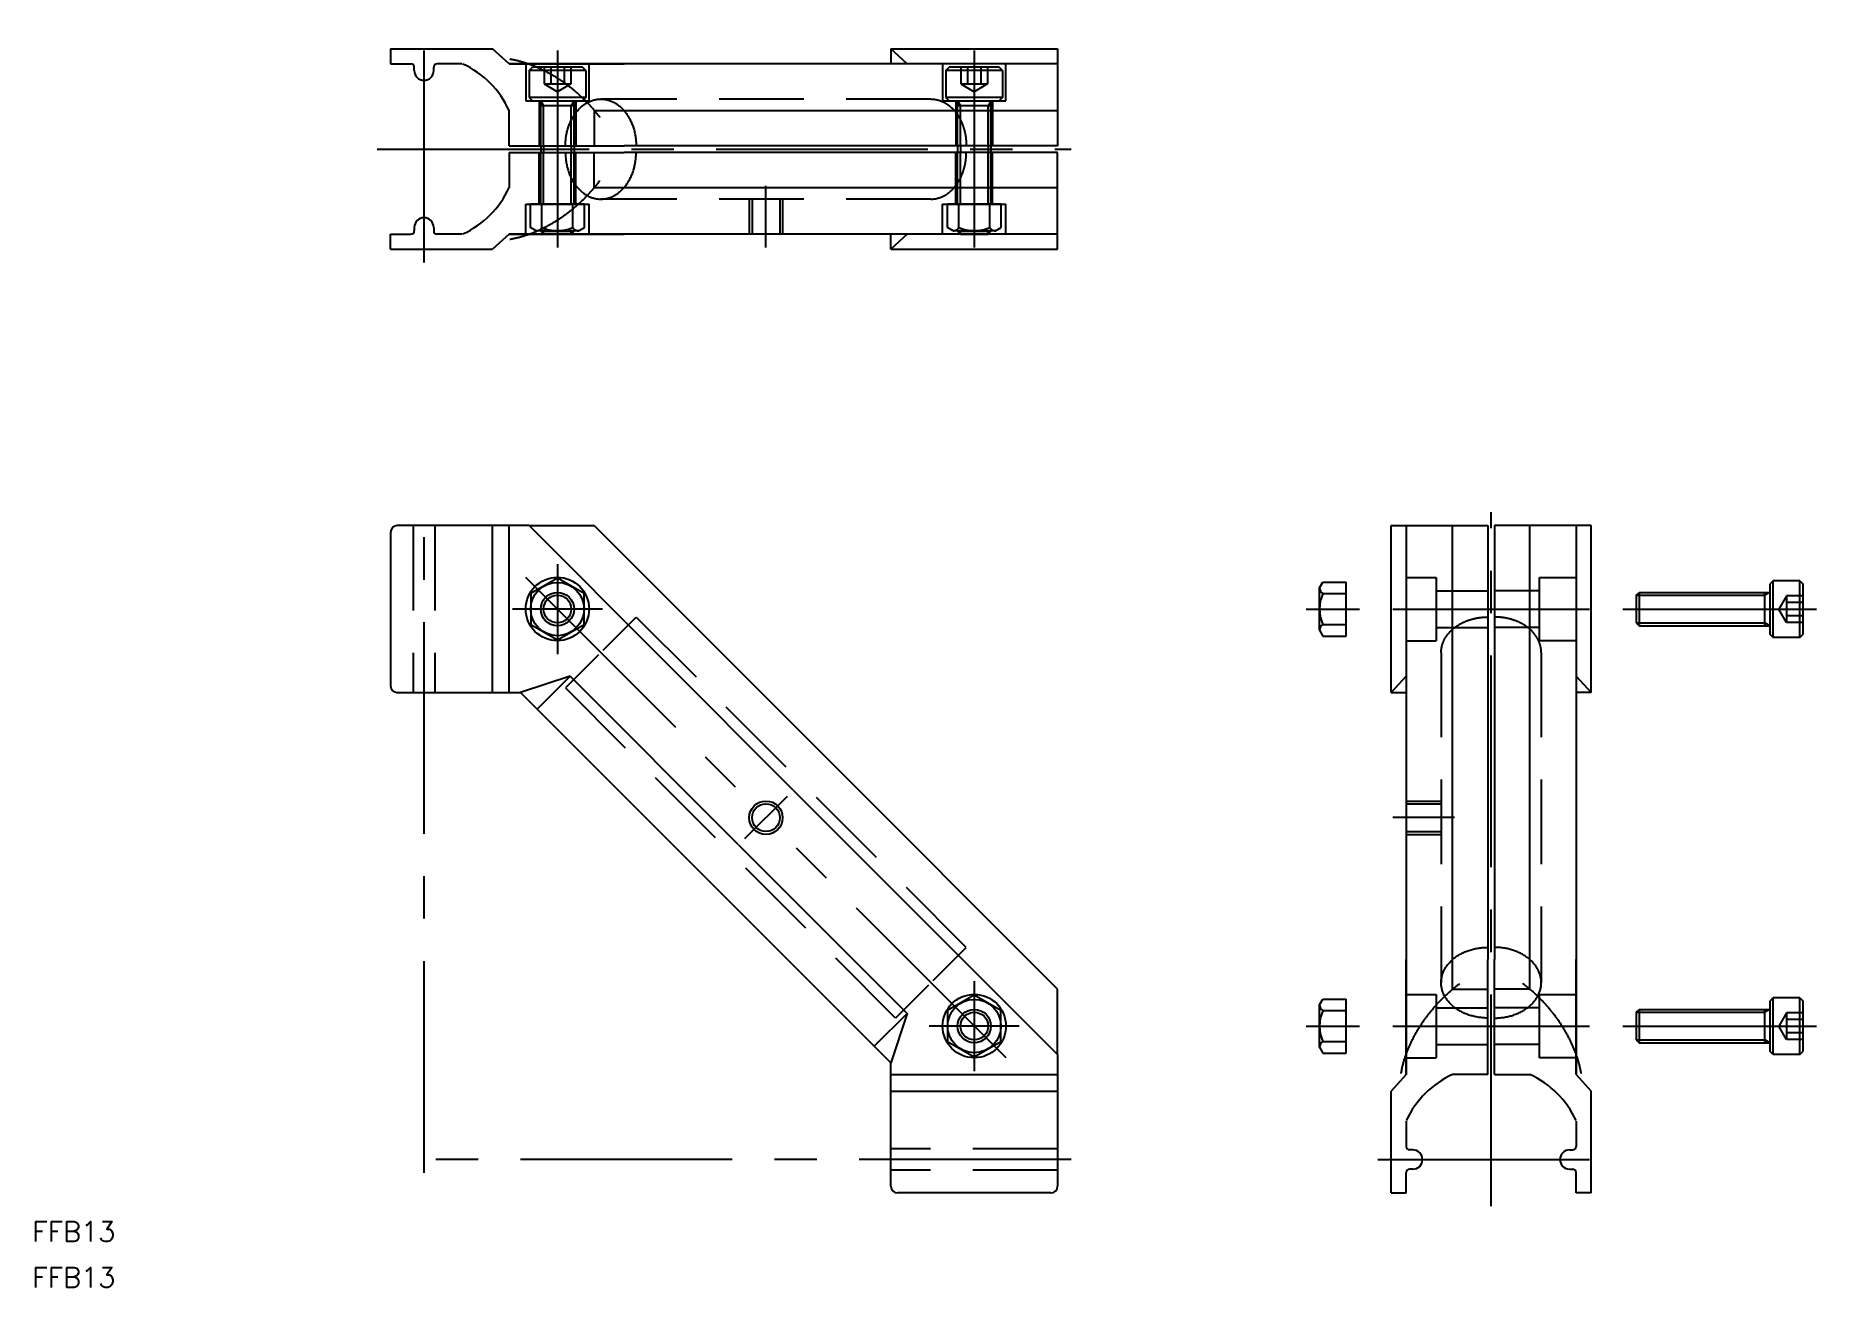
# Model space of a CAD drawing. Extents: x -58 to 209, y -19 to 168.
import ezdxf

# ---------------------------------------------------------------- set-up
doc = ezdxf.new("R2010")
doc.units = 0
doc.linetypes.add('CENTER', pattern=[50.8, 31.75, -6.35, 6.35, -6.35])
doc.linetypes.add('DASHED', pattern=[19.05, 12.7, -6.35])
doc.layers.get('0').update_dxf_attribs({"linetype": 'CONTINUOUS'})
doc.layers.add('CENTER', color=1, linetype='CENTER')
doc.styles.get("Standard").update_dxf_attribs({"font": 'txt.shx', "height": 3, "bigfont": 'bigfont.shx'})

msp = doc.modelspace()

# ---------------------------------------------------------------- texts
at = {"color": 7, "linetype": 'CONTINUOUS'}
for p in [(-58.74, -12.31), (-58.74, -19.16)]:
    msp.add_text('FFB13', height=3, dxfattribs=at).set_placement(p)

# ---------------------------------------------------------------- linework, layer by layer
at = {"color": 7, "linetype": 'CONTINUOUS'}
for p, q in [((-5, 166.44), (-5, 164.19)), ((-5, 166.44), (10.25, 166.44)), ((9.72, 166.44), (9.72, 166.44)), ((9.72, 166.44), (9.72, 166.44)), ((12.75, 164.19), (10.25, 166.44)), ((70, 166.44), (95, 166.44)), ((72.43, 164.19), (70, 166.44)), ((70, 166.44), (70, 164.19)), ((95, 166.44), (95, 151.94)), ((-5, 164.19), (-1.95, 164.19)), ((-1.45, 163.19), (-1.45, 163.69)), ((1.45, 163.19), (1.45, 163.69)), ((5.73, 164.19), (1.95, 164.19)), ((95, 164.19), (12.75, 164.19)), ((12.75, 164.19), (30, 164.19)), ((12.75, 151.94), (12.75, 157.22)), ((25.53, 157.22), (95, 157.22)), ((25.53, 157.22), (25.53, 151.94)), ((12.75, 151.94), (30, 151.94)), ((12.75, 150.94), (30, 150.94)), ((12.75, 150.94), (12.75, 145.66)), ((17.5, 151.94), (17.5, 150.94)), ((22.5, 151.94), (22.5, 150.94)), ((25.53, 145.66), (25.53, 150.94)), ((95, 151.94), (30, 151.94)), ((95, 150.94), (30, 150.94)), ((80, 151.94), (80, 150.94)), ((85, 151.94), (85, 150.94)), ((95, 136.44), (95, 150.94)), ((25.53, 145.66), (95, 145.66)), ((-1.45, 139.69), (-1.45, 139.19)), ((1.45, 139.69), (1.45, 139.19)), ((-5, 136.44), (-5, 138.69)), ((-5, 138.69), (-1.95, 138.69)), ((-5, 136.44), (10.25, 136.44)), ((5.73, 138.69), (1.95, 138.69)), ((9.72, 136.44), (9.72, 136.44)), ((9.72, 136.44), (9.72, 136.44)), ((12.75, 138.69), (10.25, 136.44)), ((12.75, 138.69), (30, 138.69)), ((95, 138.69), (12.75, 138.69)), ((72.43, 138.69), (70, 136.44)), ((70, 136.44), (70, 138.69)), ((70, 136.44), (95, 136.44)), ((-5, 94), (-5, 71)), ((15.75, 95), (-4, 95)), ((10.25, 70), (10.25, 95)), ((12.75, 70), (12.75, 95)), ((15.75, 95), (25.53, 95)), ((55.37, 55.37), (15.75, 95)), ((25.53, 95), (60.27, 60.27)), ((145, 70), (145, 95)), ((145, 95), (159.5, 95)), ((147.25, 95), (147.25, 12.75)), ((154.22, 25.53), (154.22, 95)), ((159.5, 95), (159.5, 30)), ((175, 95), (160.5, 95)), ((160.5, 95), (160.5, 30)), ((165.78, 25.53), (165.78, 95)), ((172.75, 95), (172.75, 12.75)), ((175, 70), (175, 95)), ((20, 87.12), (16, 84.81)), ((24, 84.81), (20, 87.12)), ((134.25, 85.68), (134.75, 86.54)), ((134.25, 79.32), (134.25, 85.68)), ((134.75, 86.54), (138.25, 86.54)), ((138.25, 78.46), (138.25, 86.54)), ((202.25, 86.75), (201.75, 86.25)), ((201.75, 86.25), (201.75, 78.75)), ((206.25, 86.75), (202.25, 86.75)), ((202.25, 78.25), (202.25, 86.75)), ((206.25, 86.75), (206.75, 86.25)), ((206.25, 78.25), (206.25, 86.75)), ((206.75, 78.75), (206.75, 86.25)), ((16, 84.81), (16, 80.19)), ((24, 80.19), (24, 84.81)), ((134.75, 84.81), (138.25, 84.81)), ((181.75, 84.57), (182.18, 85)), ((181.75, 84.57), (181.75, 80.43)), ((182.18, 85), (201.75, 85)), ((182.18, 85), (182.18, 80)), ((201, 80), (201, 85)), ((16, 80.19), (20, 77.88)), ((20, 77.88), (24, 80.19)), ((134.75, 80.19), (138.25, 80.19)), ((181.75, 80.43), (182.18, 80)), ((134.25, 79.32), (134.75, 78.46)), ((134.75, 78.46), (138.25, 78.46)), ((182.18, 80), (201.75, 80)), ((202.25, 78.25), (201.75, 78.75)), ((206.25, 78.25), (202.25, 78.25)), ((206.25, 78.25), (206.75, 78.75)), ((21.9, 72.43), (14.47, 70)), ((21.9, 72.43), (16.97, 67.5)), ((47.16, 47.16), (21.9, 72.43)), ((147.25, 72.43), (145, 70)), ((172.75, 72.43), (175, 70)), ((-4, 70), (14.47, 70)), ((9.75, 70), (14.47, 70)), ((9.75, 70), (9.75, 70)), ((42.23, 42.23), (14.47, 70)), ((145, 70), (147.25, 70)), ((175, 70), (172.75, 70)), ((95, 25.53), (60.27, 60.27)), ((55.37, 55.37), (95, 15.75)), ((47.16, 47.16), (72.43, 21.9)), ((42.23, 42.23), (70, 14.47)), ((147.25, 12.75), (147.25, 30)), ((159.5, 12.75), (159.5, 30)), ((160.5, 12.75), (160.5, 30)), ((172.75, 12.75), (172.75, 30)), ((82.5, 24.62), (78.5, 22.31)), ((86.5, 22.31), (82.5, 24.62)), ((95, 15.75), (95, 25.53)), ((134.25, 23.18), (134.75, 24.04)), ((134.75, 24.04), (138.25, 24.04)), ((138.25, 15.96), (138.25, 24.04)), ((154.22, 25.53), (159.5, 25.53)), ((165.78, 25.53), (160.5, 25.53)), ((202.25, 24.25), (201.75, 23.75)), ((202.25, 15.75), (202.25, 24.25)), ((206.25, 24.25), (202.25, 24.25)), ((206.25, 15.75), (206.25, 24.25)), ((206.25, 24.25), (206.75, 23.75)), ((72.43, 21.9), (67.5, 16.97)), ((72.43, 21.9), (70, 14.47)), ((78.5, 22.31), (78.5, 17.69)), ((86.5, 17.69), (86.5, 22.31)), ((134.25, 16.82), (134.25, 23.18)), ((134.75, 22.31), (138.25, 22.31)), ((181.75, 22.07), (182.18, 22.5)), ((181.75, 22.07), (181.75, 17.93)), ((182.18, 22.5), (182.18, 17.5)), ((182.18, 22.5), (201.75, 22.5)), ((201, 17.5), (201, 22.5)), ((201.75, 23.75), (201.75, 16.25)), ((206.75, 16.25), (206.75, 23.75)), ((78.5, 17.69), (82.5, 15.38)), ((82.5, 15.38), (86.5, 17.69)), ((134.25, 16.82), (134.75, 15.96)), ((134.75, 17.69), (138.25, 17.69)), ((181.75, 17.93), (182.18, 17.5)), ((182.18, 17.5), (201.75, 17.5)), ((202.25, 15.75), (201.75, 16.25)), ((206.25, 15.75), (206.75, 16.25)), ((70, 9.75), (70, 14.47)), ((70, -4), (70, 14.47)), ((95, 15.75), (95, -4)), ((134.75, 15.96), (138.25, 15.96)), ((206.25, 15.75), (202.25, 15.75)), ((70, 12.75), (95, 12.75)), ((147.25, 12.75), (145, 10.25)), ((159.5, 12.75), (154.22, 12.75)), ((160.5, 12.75), (165.78, 12.75)), ((172.75, 12.75), (175, 10.25)), ((70, 10.25), (95, 10.25)), ((70, 9.75), (70, 9.75)), ((145, -5), (145, 10.25)), ((145, 9.72), (145, 9.72)), ((145, 9.72), (145, 9.72)), ((175, -5), (175, 10.25)), ((175, 9.72), (175, 9.72)), ((175, 9.72), (175, 9.72)), ((147.25, 5.73), (147.25, 1.95)), ((172.75, 5.73), (172.75, 1.95)), ((148.25, 1.45), (147.75, 1.45)), ((171.75, 1.45), (172.25, 1.45)), ((147.25, -5), (147.25, -1.95)), ((148.25, -1.45), (147.75, -1.45)), ((171.75, -1.45), (172.25, -1.45)), ((172.75, -5), (172.75, -1.95)), ((94, -5), (71, -5)), ((145, -5), (147.25, -5)), ((175, -5), (172.75, -5))]:
    msp.add_line(p, q, dxfattribs=at)
at = {"color": 3, "linetype": 'DASHED'}
for p, q in [((15.25, 164.19), (15.25, 158.69)), ((15.75, 163.19), (16.25, 163.69)), ((24.25, 163.19), (15.75, 163.19)), ((15.75, 163.19), (15.75, 159.19)), ((23.75, 163.69), (16.25, 163.69)), ((18, 163.69), (18, 161.19)), ((19, 163.69), (19, 161.19)), ((21, 163.69), (21, 161.19)), ((22, 163.69), (22, 161.19)), ((24.25, 163.19), (23.75, 163.69)), ((24.25, 163.19), (24.25, 159.19)), ((24.75, 158.69), (24.75, 164.19)), ((77.75, 164.19), (77.75, 158.69)), ((78.25, 163.19), (78.75, 163.69)), ((78.25, 163.19), (78.25, 159.19)), ((86.75, 163.19), (78.25, 163.19)), ((86.25, 163.69), (78.75, 163.69)), ((80.5, 163.69), (80.5, 161.19)), ((81.5, 163.69), (81.5, 161.19)), ((83.5, 163.69), (83.5, 161.19)), ((84.5, 163.69), (84.5, 161.19)), ((86.75, 163.19), (86.25, 163.69)), ((86.75, 163.19), (86.75, 159.19)), ((87.25, 158.69), (87.25, 164.19)), ((18, 161.19), (22, 161.19)), ((18, 161.19), (20, 160.03)), ((22, 161.19), (20, 160.03)), ((80.5, 161.19), (84.5, 161.19)), ((80.5, 161.19), (82.5, 160.03)), ((84.5, 161.19), (82.5, 160.03)), ((15.25, 158.69), (24.75, 158.69)), ((15.75, 159.19), (16.25, 158.69)), ((24.25, 159.19), (15.75, 159.19)), ((16.25, 158.69), (23.75, 158.69)), ((17.25, 158.69), (17.25, 151.94)), ((17.5, 158.69), (17.93, 157.94)), ((17.5, 151.94), (17.5, 158.69)), ((22.5, 157.94), (17.5, 157.94)), ((17.93, 151.94), (17.93, 157.94)), ((22.5, 158.69), (22.07, 157.94)), ((22.07, 151.94), (22.07, 157.94)), ((22.5, 151.94), (22.5, 158.69)), ((22.75, 158.69), (22.75, 151.94)), ((24.25, 159.19), (23.75, 158.69)), ((76, 158.94), (26.5, 158.94)), ((77.75, 158.69), (87.25, 158.69)), ((86.75, 159.19), (78.25, 159.19)), ((78.25, 159.19), (78.75, 158.69)), ((78.75, 158.69), (86.25, 158.69)), ((79.75, 158.69), (79.75, 151.94)), ((80, 158.69), (80.43, 157.94)), ((80, 151.94), (80, 158.69)), ((85, 157.94), (80, 157.94)), ((80.43, 151.94), (80.43, 157.94)), ((85, 158.69), (84.57, 157.94)), ((84.57, 151.94), (84.57, 157.94)), ((85, 151.94), (85, 158.69)), ((85.25, 158.69), (85.25, 151.94)), ((86.75, 159.19), (86.25, 158.69)), ((17.25, 143.19), (17.25, 150.94)), ((17.5, 143.19), (17.5, 150.94)), ((17.93, 143.19), (17.93, 150.94)), ((22.07, 143.19), (22.07, 150.94)), ((22.5, 143.19), (22.5, 150.94)), ((22.75, 143.19), (22.75, 150.94)), ((79.75, 143.19), (79.75, 150.94)), ((80, 143.19), (80, 150.94)), ((80.43, 143.19), (80.43, 150.94)), ((84.57, 143.19), (84.57, 150.94)), ((85, 143.19), (85, 150.94)), ((85.25, 143.19), (85.25, 150.94)), ((15.25, 138.69), (15.25, 143.19)), ((15.25, 143.19), (24.75, 143.19)), ((15.96, 139.69), (15.96, 143.19)), ((24.04, 143.19), (15.96, 143.19)), ((17.69, 139.69), (17.69, 143.19)), ((22.31, 139.69), (22.31, 143.19)), ((24.04, 139.69), (24.04, 143.19)), ((24.75, 138.69), (24.75, 143.19)), ((76, 143.94), (26.5, 143.94)), ((77.75, 138.69), (77.75, 143.19)), ((77.75, 143.19), (87.25, 143.19)), ((86.54, 143.19), (78.46, 143.19)), ((78.46, 139.69), (78.46, 143.19)), ((80.19, 139.69), (80.19, 143.19)), ((84.81, 139.69), (84.81, 143.19)), ((86.54, 139.69), (86.54, 143.19)), ((87.25, 138.69), (87.25, 143.19)), ((16.82, 139.19), (15.96, 139.69)), ((23.18, 139.19), (16.82, 139.19)), ((17.5, 139.12), (17.5, 139.19)), ((17.5, 139.12), (22.5, 139.12)), ((17.93, 138.69), (17.5, 139.12)), ((17.93, 138.69), (17.93, 139.19)), ((22.07, 138.69), (22.07, 139.19)), ((22.07, 138.69), (22.5, 139.12)), ((22.5, 139.12), (22.5, 139.19)), ((23.18, 139.19), (24.04, 139.69)), ((79.32, 139.19), (78.46, 139.69)), ((85.68, 139.19), (79.32, 139.19)), ((80, 139.12), (80, 139.19)), ((80.43, 138.69), (80, 139.12)), ((80, 139.12), (85, 139.12)), ((80.43, 138.69), (80.43, 139.19)), ((84.57, 138.69), (84.57, 139.19)), ((84.57, 138.69), (85, 139.12)), ((85, 139.12), (85, 139.19)), ((85.68, 139.19), (86.54, 139.69)), ((17.93, 138.69), (22.07, 138.69)), ((80.43, 138.69), (84.57, 138.69)), ((-1.6, 95), (-1.6, 70)), ((1.6, 95), (1.6, 70)), ((147.25, 87.25), (151.75, 87.25)), ((151.75, 87.25), (151.75, 77.75)), ((167.25, 87.25), (172.75, 87.25)), ((167.25, 77.75), (167.25, 87.25)), ((151.75, 85.25), (159.5, 85.25)), ((167.25, 85.25), (160.5, 85.25)), ((204.25, 84.5), (203.1, 82.5)), ((204.25, 84.5), (204.25, 80.5)), ((206.75, 84.5), (204.25, 84.5)), ((206.75, 83.5), (204.25, 83.5)), ((26.85, 76.35), (31.8, 81.3)), ((31.8, 81.3), (56.55, 56.55)), ((204.25, 80.5), (203.1, 82.5)), ((206.75, 81.5), (204.25, 81.5)), ((206.75, 80.5), (204.25, 80.5)), ((147.25, 77.75), (151.75, 77.75)), ((151.75, 79.75), (159.5, 79.75)), ((167.25, 79.75), (160.5, 79.75)), ((172.75, 77.75), (167.25, 77.75)), ((26.15, 75.65), (21.2, 70.7)), ((152.5, 76), (152.5, 26.5)), ((167.5, 76), (167.5, 26.5)), ((21.2, 70.7), (45.95, 45.95)), ((81.3, 31.8), (56.55, 56.55)), ((70.7, 21.2), (45.95, 45.95)), ((76.35, 26.85), (81.3, 31.8)), ((75.65, 26.15), (70.7, 21.2)), ((147.25, 24.75), (151.75, 24.75)), ((151.75, 24.75), (151.75, 15.25)), ((167.25, 15.25), (167.25, 24.75)), ((167.25, 24.75), (172.75, 24.75)), ((151.75, 22.75), (159.5, 22.75)), ((167.25, 22.75), (160.5, 22.75)), ((204.25, 22), (203.1, 20)), ((206.75, 22), (204.25, 22)), ((204.25, 22), (204.25, 18)), ((204.25, 18), (203.1, 20)), ((206.75, 21), (204.25, 21)), ((206.75, 19), (204.25, 19)), ((151.75, 17.25), (159.5, 17.25)), ((167.25, 17.25), (160.5, 17.25)), ((206.75, 18), (204.25, 18)), ((147.25, 15.25), (151.75, 15.25)), ((172.75, 15.25), (167.25, 15.25)), ((95, 1.6), (70, 1.6)), ((95, -1.6), (70, -1.6))]:
    msp.add_line(p, q, dxfattribs=at)
at = {"color": 3, "linetype": 'CONTINUOUS'}
for p, q in [((17.93, 151.94), (17.93, 150.94)), ((22.07, 151.94), (22.07, 150.94)), ((80.43, 151.94), (80.43, 150.94)), ((84.57, 151.94), (84.57, 150.94)), ((48.77, 143.94), (48.77, 138.69)), ((49.21, 143.94), (49.21, 138.69)), ((53.34, 143.94), (53.34, 138.69)), ((53.77, 143.94), (53.77, 138.69)), ((181.75, 84.57), (201, 84.57)), ((201.75, 85), (201, 84.57)), ((181.75, 80.43), (201, 80.43)), ((201.75, 80), (201, 80.43)), ((147.25, 53.73), (152.5, 53.73)), ((147.25, 53.29), (152.5, 53.29)), ((147.25, 49.16), (152.5, 49.16)), ((147.25, 48.73), (152.5, 48.73)), ((181.75, 22.07), (201, 22.07)), ((201.75, 22.5), (201, 22.07)), ((181.75, 17.93), (201, 17.93)), ((201.75, 17.5), (201, 17.93))]:
    msp.add_line(p, q, dxfattribs=at)
at = {"color": 7, "linetype": 'CONTINUOUS'}
for points in [[(12.88, 164.94, 0), (12.99, 164.92, 0), (13.1, 164.9, 0), (13.21, 164.88, 0), (13.33, 164.86, 0), (13.44, 164.84, 0), (13.55, 164.82, 0), (13.66, 164.79, 0), (13.78, 164.77, 0), (13.89, 164.74, 0), (14, 164.71, 0), (14.12, 164.69, 0), (14.23, 164.66, 0), (14.34, 164.63, 0), (14.46, 164.6, 0), (14.57, 164.56, 0), (14.69, 164.53, 0), (14.8, 164.5, 0), (14.91, 164.46, 0), (15.03, 164.43, 0), (15.14, 164.39, 0), (15.26, 164.36, 0), (15.37, 164.32, 0), (15.49, 164.28, 0), (15.6, 164.24, 0), (15.72, 164.2, 0), (15.83, 164.16, 0), (15.95, 164.12, 0), (16.06, 164.07, 0), (16.18, 164.03, 0), (16.29, 163.99, 0), (16.41, 163.94, 0), (16.52, 163.89, 0), (16.64, 163.85, 0), (16.75, 163.8, 0), (16.87, 163.75, 0), (16.98, 163.7, 0), (17.09, 163.65, 0), (17.21, 163.6, 0), (17.32, 163.55, 0), (17.44, 163.49, 0), (17.55, 163.44, 0), (17.67, 163.38, 0), (17.78, 163.33, 0), (17.9, 163.27, 0), (18.01, 163.22, 0), (18.12, 163.16, 0), (18.24, 163.1, 0), (18.35, 163.04, 0), (18.47, 162.98, 0), (18.58, 162.92, 0), (18.69, 162.86, 0), (18.81, 162.79, 0), (18.92, 162.73, 0), (19.03, 162.67, 0), (19.14, 162.6, 0), (19.26, 162.54, 0), (19.37, 162.47, 0), (19.48, 162.4, 0), (19.59, 162.34, 0), (19.7, 162.27, 0), (19.82, 162.2, 0), (19.93, 162.13, 0), (20.04, 162.06, 0), (20.15, 161.98, 0), (20.26, 161.91, 0), (20.37, 161.84, 0), (20.48, 161.76, 0), (20.59, 161.69, 0), (20.7, 161.62, 0), (20.81, 161.54, 0), (20.92, 161.46, 0), (21.02, 161.39, 0), (21.13, 161.31, 0), (21.24, 161.23, 0), (21.35, 161.15, 0), (21.45, 161.07, 0), (21.56, 160.99, 0), (21.67, 160.91, 0), (21.77, 160.83, 0), (21.88, 160.75, 0), (21.98, 160.66, 0), (22.09, 160.58, 0), (22.19, 160.49, 0), (22.3, 160.41, 0), (22.4, 160.32, 0), (22.5, 160.24, 0), (22.61, 160.15, 0), (22.71, 160.06, 0), (22.81, 159.98, 0), (22.91, 159.89, 0), (23.01, 159.8, 0), (23.11, 159.71, 0), (23.21, 159.62, 0), (23.31, 159.53, 0), (23.41, 159.44, 0), (23.51, 159.34, 0), (23.61, 159.25, 0), (23.71, 159.16, 0), (23.8, 159.07, 0), (23.9, 158.97, 0), (24, 158.88, 0), (24.09, 158.78, 0), (24.19, 158.69, 0), (24.28, 158.59, 0), (24.38, 158.5, 0), (24.47, 158.4, 0), (24.56, 158.3, 0), (24.66, 158.2, 0), (24.75, 158.1, 0), (24.84, 158.01, 0), (24.93, 157.91, 0), (25.02, 157.81, 0), (25.11, 157.71, 0), (25.2, 157.61, 0), (25.29, 157.51, 0), (25.37, 157.4, 0), (25.46, 157.3, 0), (25.55, 157.2, 0), (25.63, 157.1, 0), (25.72, 157, 0), (25.8, 156.89, 0), (25.89, 156.79, 0), (25.97, 156.68, 0), (26.05, 156.58, 0), (26.14, 156.47, 0), (26.22, 156.37, 0), (26.3, 156.26, 0), (26.38, 156.16, 0)], [(12.88, 137.93, 0), (12.99, 137.95, 0), (13.1, 137.97, 0), (13.21, 137.99, 0), (13.33, 138.01, 0), (13.44, 138.04, 0), (13.55, 138.06, 0), (13.66, 138.09, 0), (13.78, 138.11, 0), (13.89, 138.14, 0), (14, 138.16, 0), (14.12, 138.19, 0), (14.23, 138.22, 0), (14.34, 138.25, 0), (14.46, 138.28, 0), (14.57, 138.31, 0), (14.69, 138.34, 0), (14.8, 138.38, 0), (14.91, 138.41, 0), (15.03, 138.45, 0), (15.14, 138.48, 0), (15.26, 138.52, 0), (15.37, 138.56, 0), (15.49, 138.6, 0), (15.6, 138.64, 0), (15.72, 138.68, 0), (15.83, 138.72, 0), (15.95, 138.76, 0), (16.06, 138.8, 0), (16.18, 138.85, 0), (16.29, 138.89, 0), (16.41, 138.94, 0), (16.52, 138.98, 0), (16.64, 139.03, 0), (16.75, 139.08, 0), (16.87, 139.13, 0), (16.98, 139.18, 0), (17.09, 139.23, 0), (17.21, 139.28, 0), (17.32, 139.33, 0), (17.44, 139.38, 0), (17.55, 139.44, 0), (17.67, 139.49, 0), (17.78, 139.55, 0), (17.9, 139.6, 0), (18.01, 139.66, 0), (18.12, 139.72, 0), (18.24, 139.78, 0), (18.35, 139.84, 0), (18.47, 139.9, 0), (18.58, 139.96, 0), (18.69, 140.02, 0), (18.81, 140.08, 0), (18.92, 140.15, 0), (19.03, 140.21, 0), (19.14, 140.28, 0), (19.26, 140.34, 0), (19.37, 140.41, 0), (19.48, 140.47, 0), (19.59, 140.54, 0), (19.7, 140.61, 0), (19.82, 140.68, 0), (19.93, 140.75, 0), (20.04, 140.82, 0), (20.15, 140.89, 0), (20.26, 140.97, 0), (20.37, 141.04, 0), (20.48, 141.11, 0), (20.59, 141.19, 0), (20.7, 141.26, 0), (20.81, 141.34, 0), (20.92, 141.41, 0), (21.02, 141.49, 0), (21.13, 141.57, 0), (21.24, 141.65, 0), (21.35, 141.73, 0), (21.45, 141.81, 0), (21.56, 141.89, 0), (21.67, 141.97, 0), (21.77, 142.05, 0), (21.88, 142.13, 0), (21.98, 142.22, 0), (22.09, 142.3, 0), (22.19, 142.38, 0), (22.3, 142.47, 0), (22.4, 142.55, 0), (22.5, 142.64, 0), (22.61, 142.73, 0), (22.71, 142.81, 0), (22.81, 142.9, 0), (22.91, 142.99, 0), (23.01, 143.08, 0), (23.11, 143.17, 0), (23.21, 143.26, 0), (23.31, 143.35, 0), (23.41, 143.44, 0), (23.51, 143.53, 0), (23.61, 143.62, 0), (23.71, 143.72, 0), (23.8, 143.81, 0), (23.9, 143.9, 0), (24, 144, 0), (24.09, 144.09, 0), (24.19, 144.19, 0), (24.28, 144.28, 0), (24.38, 144.38, 0), (24.47, 144.48, 0), (24.56, 144.58, 0), (24.66, 144.67, 0), (24.75, 144.77, 0), (24.84, 144.87, 0), (24.93, 144.97, 0), (25.02, 145.07, 0), (25.11, 145.17, 0), (25.2, 145.27, 0), (25.29, 145.37, 0), (25.37, 145.47, 0), (25.46, 145.57, 0), (25.55, 145.68, 0), (25.63, 145.78, 0), (25.72, 145.88, 0), (25.8, 145.99, 0), (25.89, 146.09, 0), (25.97, 146.19, 0), (26.05, 146.3, 0), (26.14, 146.4, 0), (26.22, 146.51, 0), (26.3, 146.61, 0), (26.38, 146.72, 0)], [(146.5, 12.88, 0), (146.51, 12.99, 0), (146.53, 13.1, 0), (146.56, 13.21, 0), (146.58, 13.33, 0), (146.6, 13.44, 0), (146.62, 13.55, 0), (146.65, 13.66, 0), (146.67, 13.78, 0), (146.7, 13.89, 0), (146.72, 14, 0), (146.75, 14.12, 0), (146.78, 14.23, 0), (146.81, 14.34, 0), (146.84, 14.46, 0), (146.87, 14.57, 0), (146.91, 14.69, 0), (146.94, 14.8, 0), (146.97, 14.91, 0), (147.01, 15.03, 0), (147.04, 15.14, 0), (147.08, 15.26, 0), (147.12, 15.37, 0), (147.16, 15.49, 0), (147.2, 15.6, 0), (147.24, 15.72, 0), (147.28, 15.83, 0), (147.32, 15.95, 0), (147.36, 16.06, 0), (147.41, 16.18, 0), (147.45, 16.29, 0), (147.5, 16.41, 0), (147.54, 16.52, 0), (147.59, 16.64, 0), (147.64, 16.75, 0), (147.69, 16.87, 0), (147.74, 16.98, 0), (147.79, 17.09, 0), (147.84, 17.21, 0), (147.89, 17.32, 0), (147.94, 17.44, 0), (148, 17.55, 0), (148.05, 17.67, 0), (148.11, 17.78, 0), (148.17, 17.9, 0), (148.22, 18.01, 0), (148.28, 18.12, 0), (148.34, 18.24, 0), (148.4, 18.35, 0), (148.46, 18.47, 0), (148.52, 18.58, 0), (148.58, 18.69, 0), (148.64, 18.81, 0), (148.71, 18.92, 0), (148.77, 19.03, 0), (148.84, 19.14, 0), (148.9, 19.26, 0), (148.97, 19.37, 0), (149.04, 19.48, 0), (149.1, 19.59, 0), (149.17, 19.7, 0), (149.24, 19.82, 0), (149.31, 19.93, 0), (149.38, 20.04, 0), (149.45, 20.15, 0), (149.53, 20.26, 0), (149.6, 20.37, 0), (149.67, 20.48, 0), (149.75, 20.59, 0), (149.82, 20.7, 0), (149.9, 20.81, 0), (149.97, 20.92, 0), (150.05, 21.02, 0), (150.13, 21.13, 0), (150.21, 21.24, 0), (150.29, 21.35, 0), (150.37, 21.45, 0), (150.45, 21.56, 0), (150.53, 21.67, 0), (150.61, 21.77, 0), (150.69, 21.88, 0), (150.78, 21.98, 0), (150.86, 22.09, 0), (150.94, 22.19, 0), (151.03, 22.3, 0), (151.11, 22.4, 0), (151.2, 22.5, 0), (151.29, 22.61, 0), (151.38, 22.71, 0), (151.46, 22.81, 0), (151.55, 22.91, 0), (151.64, 23.01, 0), (151.73, 23.11, 0), (151.82, 23.21, 0), (151.91, 23.31, 0), (152, 23.41, 0), (152.09, 23.51, 0), (152.19, 23.61, 0), (152.28, 23.71, 0), (152.37, 23.8, 0), (152.47, 23.9, 0), (152.56, 24, 0), (152.66, 24.09, 0), (152.75, 24.19, 0), (152.85, 24.28, 0), (152.94, 24.38, 0), (153.04, 24.47, 0), (153.14, 24.56, 0), (153.24, 24.66, 0), (153.33, 24.75, 0), (153.43, 24.84, 0), (153.53, 24.93, 0), (153.63, 25.02, 0), (153.73, 25.11, 0), (153.83, 25.2, 0), (153.93, 25.29, 0), (154.03, 25.37, 0), (154.14, 25.46, 0), (154.24, 25.55, 0), (154.34, 25.63, 0), (154.44, 25.72, 0), (154.55, 25.8, 0), (154.65, 25.89, 0), (154.75, 25.97, 0), (154.86, 26.05, 0), (154.96, 26.14, 0), (155.07, 26.22, 0), (155.17, 26.3, 0), (155.28, 26.38, 0)], [(173.5, 12.88, 0), (173.49, 12.99, 0), (173.47, 13.1, 0), (173.44, 13.21, 0), (173.42, 13.33, 0), (173.4, 13.44, 0), (173.38, 13.55, 0), (173.35, 13.66, 0), (173.33, 13.78, 0), (173.3, 13.89, 0), (173.28, 14, 0), (173.25, 14.12, 0), (173.22, 14.23, 0), (173.19, 14.34, 0), (173.16, 14.46, 0), (173.13, 14.57, 0), (173.09, 14.69, 0), (173.06, 14.8, 0), (173.03, 14.91, 0), (172.99, 15.03, 0), (172.96, 15.14, 0), (172.92, 15.26, 0), (172.88, 15.37, 0), (172.84, 15.49, 0), (172.8, 15.6, 0), (172.76, 15.72, 0), (172.72, 15.83, 0), (172.68, 15.95, 0), (172.64, 16.06, 0), (172.59, 16.18, 0), (172.55, 16.29, 0), (172.5, 16.41, 0), (172.46, 16.52, 0), (172.41, 16.64, 0), (172.36, 16.75, 0), (172.31, 16.87, 0), (172.26, 16.98, 0), (172.21, 17.09, 0), (172.16, 17.21, 0), (172.11, 17.32, 0), (172.06, 17.44, 0), (172, 17.55, 0), (171.95, 17.67, 0), (171.89, 17.78, 0), (171.83, 17.9, 0), (171.78, 18.01, 0), (171.72, 18.12, 0), (171.66, 18.24, 0), (171.6, 18.35, 0), (171.54, 18.47, 0), (171.48, 18.58, 0), (171.42, 18.69, 0), (171.36, 18.81, 0), (171.29, 18.92, 0), (171.23, 19.03, 0), (171.16, 19.14, 0), (171.1, 19.26, 0), (171.03, 19.37, 0), (170.96, 19.48, 0), (170.9, 19.59, 0), (170.83, 19.7, 0), (170.76, 19.82, 0), (170.69, 19.93, 0), (170.62, 20.04, 0), (170.55, 20.15, 0), (170.47, 20.26, 0), (170.4, 20.37, 0), (170.33, 20.48, 0), (170.25, 20.59, 0), (170.18, 20.7, 0), (170.1, 20.81, 0), (170.03, 20.92, 0), (169.95, 21.02, 0), (169.87, 21.13, 0), (169.79, 21.24, 0), (169.71, 21.35, 0), (169.63, 21.45, 0), (169.55, 21.56, 0), (169.47, 21.67, 0), (169.39, 21.77, 0), (169.31, 21.88, 0), (169.22, 21.98, 0), (169.14, 22.09, 0), (169.06, 22.19, 0), (168.97, 22.3, 0), (168.89, 22.4, 0), (168.8, 22.5, 0), (168.71, 22.61, 0), (168.62, 22.71, 0), (168.54, 22.81, 0), (168.45, 22.91, 0), (168.36, 23.01, 0), (168.27, 23.11, 0), (168.18, 23.21, 0), (168.09, 23.31, 0), (168, 23.41, 0), (167.91, 23.51, 0), (167.81, 23.61, 0), (167.72, 23.71, 0), (167.63, 23.8, 0), (167.53, 23.9, 0), (167.44, 24, 0), (167.34, 24.09, 0), (167.25, 24.19, 0), (167.15, 24.28, 0), (167.06, 24.38, 0), (166.96, 24.47, 0), (166.86, 24.56, 0), (166.76, 24.66, 0), (166.67, 24.75, 0), (166.57, 24.84, 0), (166.47, 24.93, 0), (166.37, 25.02, 0), (166.27, 25.11, 0), (166.17, 25.2, 0), (166.07, 25.29, 0), (165.97, 25.37, 0), (165.86, 25.46, 0), (165.76, 25.55, 0), (165.66, 25.63, 0), (165.56, 25.72, 0), (165.45, 25.8, 0), (165.35, 25.89, 0), (165.25, 25.97, 0), (165.14, 26.05, 0), (165.04, 26.14, 0), (164.93, 26.22, 0), (164.83, 26.3, 0), (164.72, 26.38, 0)]]:
    msp.add_polyline3d(points, dxfattribs=at)
at = {"color": 3, "linetype": 'DASHED'}
for points in [[(21.2, 151.94, 0), (21.2, 152.11, 0), (21.2, 152.28, 0), (21.21, 152.45, 0), (21.22, 152.62, 0), (21.24, 152.79, 0), (21.26, 152.97, 0), (21.28, 153.13, 0), (21.3, 153.3, 0), (21.33, 153.47, 0), (21.36, 153.64, 0), (21.39, 153.81, 0), (21.43, 153.97, 0), (21.47, 154.13, 0), (21.51, 154.3, 0), (21.55, 154.46, 0), (21.6, 154.62, 0), (21.65, 154.78, 0), (21.71, 154.93, 0), (21.76, 155.09, 0), (21.82, 155.24, 0), (21.89, 155.39, 0), (21.95, 155.54, 0), (22.02, 155.68, 0), (22.09, 155.83, 0), (22.17, 155.97, 0), (22.24, 156.11, 0), (22.32, 156.25, 0), (22.4, 156.38, 0), (22.49, 156.51, 0), (22.57, 156.64, 0), (22.66, 156.76, 0), (22.75, 156.89, 0), (22.84, 157.01, 0), (22.94, 157.12, 0), (23.04, 157.24, 0), (23.14, 157.35, 0), (23.24, 157.46, 0), (23.34, 157.56, 0), (23.45, 157.66, 0), (23.55, 157.76, 0), (23.66, 157.85, 0), (23.77, 157.94, 0), (23.89, 158.03, 0), (24, 158.11, 0), (24.12, 158.19, 0), (24.23, 158.27, 0), (24.35, 158.34, 0), (24.47, 158.41, 0), (24.59, 158.47, 0), (24.71, 158.53, 0), (24.84, 158.59, 0), (24.96, 158.64, 0), (25.09, 158.69, 0), (25.21, 158.73, 0), (25.34, 158.77, 0), (25.47, 158.8, 0), (25.59, 158.84, 0), (25.72, 158.86, 0), (25.85, 158.89, 0), (25.98, 158.91, 0), (26.11, 158.92, 0), (26.24, 158.93, 0), (26.37, 158.94, 0), (26.5, 158.94, 0), (26.63, 158.94, 0), (26.76, 158.93, 0), (26.89, 158.92, 0), (27.02, 158.91, 0), (27.15, 158.89, 0), (27.28, 158.86, 0), (27.41, 158.84, 0), (27.54, 158.8, 0), (27.66, 158.77, 0), (27.79, 158.73, 0), (27.92, 158.69, 0), (28.04, 158.64, 0), (28.16, 158.59, 0), (28.29, 158.53, 0), (28.41, 158.47, 0), (28.53, 158.41, 0), (28.65, 158.34, 0), (28.77, 158.27, 0), (28.89, 158.19, 0), (29, 158.11, 0), (29.12, 158.03, 0), (29.23, 157.94, 0), (29.34, 157.85, 0), (29.45, 157.76, 0), (29.55, 157.66, 0), (29.66, 157.56, 0), (29.76, 157.46, 0), (29.87, 157.35, 0), (29.97, 157.24, 0), (30.06, 157.12, 0), (30.16, 157.01, 0), (30.25, 156.89, 0), (30.34, 156.76, 0), (30.43, 156.64, 0), (30.52, 156.51, 0), (30.6, 156.38, 0), (30.68, 156.25, 0), (30.76, 156.11, 0), (30.84, 155.97, 0), (30.91, 155.83, 0), (30.98, 155.68, 0), (31.05, 155.54, 0), (31.12, 155.39, 0), (31.18, 155.24, 0), (31.24, 155.09, 0), (31.3, 154.93, 0), (31.35, 154.78, 0), (31.4, 154.62, 0), (31.45, 154.46, 0), (31.49, 154.3, 0), (31.54, 154.13, 0), (31.58, 153.97, 0), (31.61, 153.81, 0), (31.65, 153.64, 0), (31.68, 153.47, 0), (31.7, 153.3, 0), (31.73, 153.13, 0), (31.75, 152.97, 0), (31.76, 152.79, 0), (31.78, 152.62, 0), (31.79, 152.45, 0), (31.8, 152.28, 0), (31.8, 152.11, 0), (31.8, 151.94, 0)], [(76, 158.94, 0), (76.06, 158.94, 0), (76.13, 158.94, 0), (76.19, 158.93, 0), (76.26, 158.93, 0), (76.32, 158.93, 0), (76.39, 158.92, 0), (76.45, 158.91, 0), (76.52, 158.91, 0), (76.58, 158.9, 0), (76.65, 158.89, 0), (76.71, 158.88, 0), (76.78, 158.86, 0), (76.84, 158.85, 0), (76.91, 158.84, 0), (76.97, 158.82, 0), (77.03, 158.8, 0), (77.1, 158.79, 0), (77.16, 158.77, 0), (77.22, 158.75, 0), (77.29, 158.73, 0), (77.35, 158.71, 0), (77.41, 158.69, 0), (77.48, 158.66, 0), (77.54, 158.64, 0), (77.6, 158.61, 0), (77.66, 158.59, 0), (77.72, 158.56, 0), (77.79, 158.53, 0), (77.85, 158.5, 0), (77.91, 158.47, 0), (77.97, 158.44, 0), (78.03, 158.41, 0), (78.09, 158.37, 0), (78.15, 158.34, 0), (78.21, 158.3, 0), (78.27, 158.27, 0), (78.32, 158.23, 0), (78.38, 158.19, 0), (78.44, 158.15, 0), (78.5, 158.11, 0), (78.56, 158.07, 0), (78.61, 158.03, 0), (78.67, 157.99, 0), (78.73, 157.94, 0), (78.78, 157.9, 0), (78.84, 157.85, 0), (78.89, 157.81, 0), (78.95, 157.76, 0), (79, 157.71, 0), (79.05, 157.66, 0), (79.11, 157.61, 0), (79.16, 157.56, 0), (79.21, 157.51, 0), (79.26, 157.46, 0), (79.31, 157.4, 0), (79.36, 157.35, 0), (79.41, 157.29, 0), (79.46, 157.24, 0), (79.51, 157.18, 0), (79.56, 157.12, 0), (79.61, 157.07, 0), (79.66, 157.01, 0), (79.7, 156.95, 0), (79.75, 156.89, 0), (79.79, 156.83, 0), (79.84, 156.76, 0), (79.88, 156.7, 0), (79.93, 156.64, 0), (79.97, 156.57, 0), (80.01, 156.51, 0), (80.06, 156.44, 0), (80.1, 156.38, 0), (80.14, 156.31, 0), (80.18, 156.25, 0), (80.22, 156.18, 0), (80.26, 156.11, 0), (80.3, 156.04, 0), (80.33, 155.97, 0), (80.37, 155.9, 0), (80.41, 155.83, 0), (80.44, 155.76, 0), (80.48, 155.68, 0), (80.51, 155.61, 0), (80.55, 155.54, 0), (80.58, 155.46, 0), (80.61, 155.39, 0), (80.64, 155.31, 0), (80.68, 155.24, 0), (80.71, 155.16, 0), (80.74, 155.09, 0), (80.76, 155.01, 0), (80.79, 154.93, 0), (80.82, 154.85, 0), (80.85, 154.78, 0), (80.87, 154.7, 0), (80.9, 154.62, 0), (80.92, 154.54, 0), (80.95, 154.46, 0), (80.97, 154.38, 0), (80.99, 154.3, 0), (81.01, 154.22, 0), (81.03, 154.13, 0), (81.05, 154.05, 0), (81.07, 153.97, 0), (81.09, 153.89, 0), (81.11, 153.81, 0), (81.13, 153.72, 0), (81.14, 153.64, 0), (81.16, 153.56, 0), (81.17, 153.47, 0), (81.19, 153.39, 0), (81.2, 153.3, 0), (81.21, 153.22, 0), (81.22, 153.13, 0), (81.23, 153.05, 0), (81.24, 152.97, 0), (81.25, 152.88, 0), (81.26, 152.79, 0), (81.27, 152.71, 0), (81.28, 152.62, 0), (81.28, 152.54, 0), (81.29, 152.45, 0), (81.29, 152.37, 0), (81.3, 152.28, 0), (81.3, 152.2, 0), (81.3, 152.11, 0), (81.3, 152.02, 0), (81.3, 151.94, 0)], [(21.2, 150.94, 0), (21.2, 150.77, 0), (21.2, 150.59, 0), (21.21, 150.42, 0), (21.22, 150.25, 0), (21.24, 150.08, 0), (21.26, 149.91, 0), (21.28, 149.74, 0), (21.3, 149.57, 0), (21.33, 149.41, 0), (21.36, 149.24, 0), (21.39, 149.07, 0), (21.43, 148.91, 0), (21.47, 148.74, 0), (21.51, 148.58, 0), (21.55, 148.42, 0), (21.6, 148.26, 0), (21.65, 148.1, 0), (21.71, 147.94, 0), (21.76, 147.79, 0), (21.82, 147.64, 0), (21.89, 147.49, 0), (21.95, 147.34, 0), (22.02, 147.19, 0), (22.09, 147.05, 0), (22.17, 146.91, 0), (22.24, 146.77, 0), (22.32, 146.63, 0), (22.4, 146.5, 0), (22.49, 146.37, 0), (22.57, 146.24, 0), (22.66, 146.11, 0), (22.75, 145.99, 0), (22.84, 145.87, 0), (22.94, 145.75, 0), (23.04, 145.64, 0), (23.14, 145.53, 0), (23.24, 145.42, 0), (23.34, 145.32, 0), (23.45, 145.22, 0), (23.55, 145.12, 0), (23.66, 145.02, 0), (23.77, 144.93, 0), (23.89, 144.85, 0), (24, 144.76, 0), (24.12, 144.69, 0), (24.23, 144.61, 0), (24.35, 144.54, 0), (24.47, 144.47, 0), (24.59, 144.41, 0), (24.71, 144.35, 0), (24.84, 144.29, 0), (24.96, 144.24, 0), (25.09, 144.19, 0), (25.21, 144.15, 0), (25.34, 144.11, 0), (25.47, 144.07, 0), (25.59, 144.04, 0), (25.72, 144.01, 0), (25.85, 143.99, 0), (25.98, 143.97, 0), (26.11, 143.96, 0), (26.24, 143.95, 0), (26.37, 143.94, 0), (26.5, 143.94, 0), (26.63, 143.94, 0), (26.76, 143.95, 0), (26.89, 143.96, 0), (27.02, 143.97, 0), (27.15, 143.99, 0), (27.28, 144.01, 0), (27.41, 144.04, 0), (27.54, 144.07, 0), (27.66, 144.11, 0), (27.79, 144.15, 0), (27.92, 144.19, 0), (28.04, 144.24, 0), (28.16, 144.29, 0), (28.29, 144.35, 0), (28.41, 144.41, 0), (28.53, 144.47, 0), (28.65, 144.54, 0), (28.77, 144.61, 0), (28.89, 144.69, 0), (29, 144.76, 0), (29.12, 144.85, 0), (29.23, 144.93, 0), (29.34, 145.02, 0), (29.45, 145.12, 0), (29.55, 145.22, 0), (29.66, 145.32, 0), (29.76, 145.42, 0), (29.87, 145.53, 0), (29.97, 145.64, 0), (30.06, 145.75, 0), (30.16, 145.87, 0), (30.25, 145.99, 0), (30.34, 146.11, 0), (30.43, 146.24, 0), (30.52, 146.37, 0), (30.6, 146.5, 0), (30.68, 146.63, 0), (30.76, 146.77, 0), (30.84, 146.91, 0), (30.91, 147.05, 0), (30.98, 147.19, 0), (31.05, 147.34, 0), (31.12, 147.49, 0), (31.18, 147.64, 0), (31.24, 147.79, 0), (31.3, 147.94, 0), (31.35, 148.1, 0), (31.4, 148.26, 0), (31.45, 148.42, 0), (31.49, 148.58, 0), (31.54, 148.74, 0), (31.58, 148.91, 0), (31.61, 149.07, 0), (31.65, 149.24, 0), (31.68, 149.41, 0), (31.7, 149.57, 0), (31.73, 149.74, 0), (31.75, 149.91, 0), (31.76, 150.08, 0), (31.78, 150.25, 0), (31.79, 150.42, 0), (31.8, 150.59, 0), (31.8, 150.77, 0), (31.8, 150.94, 0)], [(76, 143.94, 0), (76.06, 143.94, 0), (76.13, 143.94, 0), (76.19, 143.94, 0), (76.26, 143.95, 0), (76.32, 143.95, 0), (76.39, 143.96, 0), (76.45, 143.96, 0), (76.52, 143.97, 0), (76.58, 143.98, 0), (76.65, 143.99, 0), (76.71, 144, 0), (76.78, 144.01, 0), (76.84, 144.03, 0), (76.91, 144.04, 0), (76.97, 144.06, 0), (77.03, 144.07, 0), (77.1, 144.09, 0), (77.16, 144.11, 0), (77.22, 144.13, 0), (77.29, 144.15, 0), (77.35, 144.17, 0), (77.41, 144.19, 0), (77.48, 144.22, 0), (77.54, 144.24, 0), (77.6, 144.26, 0), (77.66, 144.29, 0), (77.72, 144.32, 0), (77.79, 144.35, 0), (77.85, 144.38, 0), (77.91, 144.41, 0), (77.97, 144.44, 0), (78.03, 144.47, 0), (78.09, 144.5, 0), (78.15, 144.54, 0), (78.21, 144.57, 0), (78.27, 144.61, 0), (78.32, 144.65, 0), (78.38, 144.69, 0), (78.44, 144.72, 0), (78.5, 144.76, 0), (78.56, 144.81, 0), (78.61, 144.85, 0), (78.67, 144.89, 0), (78.73, 144.93, 0), (78.78, 144.98, 0), (78.84, 145.02, 0), (78.89, 145.07, 0), (78.95, 145.12, 0), (79, 145.17, 0), (79.05, 145.22, 0), (79.11, 145.26, 0), (79.16, 145.32, 0), (79.21, 145.37, 0), (79.26, 145.42, 0), (79.31, 145.47, 0), (79.36, 145.53, 0), (79.41, 145.58, 0), (79.46, 145.64, 0), (79.51, 145.69, 0), (79.56, 145.75, 0), (79.61, 145.81, 0), (79.66, 145.87, 0), (79.7, 145.93, 0), (79.75, 145.99, 0), (79.79, 146.05, 0), (79.84, 146.11, 0), (79.88, 146.17, 0), (79.93, 146.24, 0), (79.97, 146.3, 0), (80.01, 146.37, 0), (80.06, 146.43, 0), (80.1, 146.5, 0), (80.14, 146.56, 0), (80.18, 146.63, 0), (80.22, 146.7, 0), (80.26, 146.77, 0), (80.3, 146.84, 0), (80.33, 146.91, 0), (80.37, 146.98, 0), (80.41, 147.05, 0), (80.44, 147.12, 0), (80.48, 147.19, 0), (80.51, 147.27, 0), (80.55, 147.34, 0), (80.58, 147.41, 0), (80.61, 147.49, 0), (80.64, 147.56, 0), (80.68, 147.64, 0), (80.71, 147.72, 0), (80.74, 147.79, 0), (80.76, 147.87, 0), (80.79, 147.94, 0), (80.82, 148.02, 0), (80.85, 148.1, 0), (80.87, 148.18, 0), (80.9, 148.26, 0), (80.92, 148.34, 0), (80.95, 148.42, 0), (80.97, 148.5, 0), (80.99, 148.58, 0), (81.01, 148.66, 0), (81.03, 148.74, 0), (81.05, 148.82, 0), (81.07, 148.91, 0), (81.09, 148.99, 0), (81.11, 149.07, 0), (81.13, 149.15, 0), (81.14, 149.24, 0), (81.16, 149.32, 0), (81.17, 149.41, 0), (81.19, 149.49, 0), (81.2, 149.57, 0), (81.21, 149.66, 0), (81.22, 149.74, 0), (81.23, 149.83, 0), (81.24, 149.91, 0), (81.25, 150, 0), (81.26, 150.08, 0), (81.27, 150.17, 0), (81.28, 150.25, 0), (81.28, 150.34, 0), (81.29, 150.42, 0), (81.29, 150.51, 0), (81.3, 150.59, 0), (81.3, 150.68, 0), (81.3, 150.77, 0), (81.3, 150.85, 0), (81.3, 150.94, 0)], [(152.5, 76, 0), (152.5, 76.06, 0), (152.5, 76.13, 0), (152.5, 76.19, 0), (152.51, 76.26, 0), (152.51, 76.32, 0), (152.52, 76.39, 0), (152.53, 76.45, 0), (152.53, 76.52, 0), (152.54, 76.58, 0), (152.55, 76.65, 0), (152.56, 76.71, 0), (152.58, 76.78, 0), (152.59, 76.84, 0), (152.6, 76.91, 0), (152.62, 76.97, 0), (152.63, 77.03, 0), (152.65, 77.1, 0), (152.67, 77.16, 0), (152.69, 77.22, 0), (152.71, 77.29, 0), (152.73, 77.35, 0), (152.75, 77.41, 0), (152.78, 77.48, 0), (152.8, 77.54, 0), (152.83, 77.6, 0), (152.85, 77.66, 0), (152.88, 77.72, 0), (152.91, 77.79, 0), (152.94, 77.85, 0), (152.97, 77.91, 0), (153, 77.97, 0), (153.03, 78.03, 0), (153.07, 78.09, 0), (153.1, 78.15, 0), (153.14, 78.21, 0), (153.17, 78.27, 0), (153.21, 78.32, 0), (153.25, 78.38, 0), (153.29, 78.44, 0), (153.33, 78.5, 0), (153.37, 78.56, 0), (153.41, 78.61, 0), (153.45, 78.67, 0), (153.5, 78.73, 0), (153.54, 78.78, 0), (153.59, 78.84, 0), (153.63, 78.89, 0), (153.68, 78.95, 0), (153.73, 79, 0), (153.78, 79.05, 0), (153.83, 79.11, 0), (153.88, 79.16, 0), (153.93, 79.21, 0), (153.98, 79.26, 0), (154.03, 79.31, 0), (154.09, 79.36, 0), (154.14, 79.41, 0), (154.2, 79.46, 0), (154.26, 79.51, 0), (154.31, 79.56, 0), (154.37, 79.61, 0), (154.43, 79.66, 0), (154.49, 79.7, 0), (154.55, 79.75, 0), (154.61, 79.79, 0), (154.67, 79.84, 0), (154.74, 79.88, 0), (154.8, 79.93, 0), (154.86, 79.97, 0), (154.93, 80.01, 0), (154.99, 80.06, 0), (155.06, 80.1, 0), (155.13, 80.14, 0), (155.19, 80.18, 0), (155.26, 80.22, 0), (155.33, 80.26, 0), (155.4, 80.3, 0), (155.47, 80.33, 0), (155.54, 80.37, 0), (155.61, 80.41, 0), (155.68, 80.44, 0), (155.75, 80.48, 0), (155.83, 80.51, 0), (155.9, 80.55, 0), (155.97, 80.58, 0), (156.05, 80.61, 0), (156.12, 80.64, 0), (156.2, 80.68, 0), (156.28, 80.71, 0), (156.35, 80.74, 0), (156.43, 80.76, 0), (156.51, 80.79, 0), (156.59, 80.82, 0), (156.66, 80.85, 0), (156.74, 80.87, 0), (156.82, 80.9, 0), (156.9, 80.92, 0), (156.98, 80.95, 0), (157.06, 80.97, 0), (157.14, 80.99, 0), (157.22, 81.01, 0), (157.3, 81.03, 0), (157.39, 81.05, 0), (157.47, 81.07, 0), (157.55, 81.09, 0), (157.63, 81.11, 0), (157.72, 81.13, 0), (157.8, 81.14, 0), (157.88, 81.16, 0), (157.97, 81.17, 0), (158.05, 81.19, 0), (158.13, 81.2, 0), (158.22, 81.21, 0), (158.3, 81.22, 0), (158.39, 81.23, 0), (158.47, 81.24, 0), (158.56, 81.25, 0), (158.64, 81.26, 0), (158.73, 81.27, 0), (158.81, 81.28, 0), (158.9, 81.28, 0), (158.99, 81.29, 0), (159.07, 81.29, 0), (159.16, 81.3, 0), (159.24, 81.3, 0), (159.33, 81.3, 0), (159.41, 81.3, 0), (159.5, 81.3, 0)], [(167.5, 76, 0), (167.5, 76.06, 0), (167.5, 76.13, 0), (167.5, 76.19, 0), (167.49, 76.26, 0), (167.49, 76.32, 0), (167.48, 76.39, 0), (167.47, 76.45, 0), (167.47, 76.52, 0), (167.46, 76.58, 0), (167.45, 76.65, 0), (167.44, 76.71, 0), (167.42, 76.78, 0), (167.41, 76.84, 0), (167.4, 76.91, 0), (167.38, 76.97, 0), (167.37, 77.03, 0), (167.35, 77.1, 0), (167.33, 77.16, 0), (167.31, 77.22, 0), (167.29, 77.29, 0), (167.27, 77.35, 0), (167.25, 77.41, 0), (167.22, 77.48, 0), (167.2, 77.54, 0), (167.17, 77.6, 0), (167.15, 77.66, 0), (167.12, 77.72, 0), (167.09, 77.79, 0), (167.06, 77.85, 0), (167.03, 77.91, 0), (167, 77.97, 0), (166.97, 78.03, 0), (166.93, 78.09, 0), (166.9, 78.15, 0), (166.86, 78.21, 0), (166.83, 78.27, 0), (166.79, 78.32, 0), (166.75, 78.38, 0), (166.71, 78.44, 0), (166.67, 78.5, 0), (166.63, 78.56, 0), (166.59, 78.61, 0), (166.55, 78.67, 0), (166.5, 78.73, 0), (166.46, 78.78, 0), (166.41, 78.84, 0), (166.37, 78.89, 0), (166.32, 78.95, 0), (166.27, 79, 0), (166.22, 79.05, 0), (166.17, 79.11, 0), (166.12, 79.16, 0), (166.07, 79.21, 0), (166.02, 79.26, 0), (165.97, 79.31, 0), (165.91, 79.36, 0), (165.86, 79.41, 0), (165.8, 79.46, 0), (165.74, 79.51, 0), (165.69, 79.56, 0), (165.63, 79.61, 0), (165.57, 79.66, 0), (165.51, 79.7, 0), (165.45, 79.75, 0), (165.39, 79.79, 0), (165.33, 79.84, 0), (165.26, 79.88, 0), (165.2, 79.93, 0), (165.14, 79.97, 0), (165.07, 80.01, 0), (165.01, 80.06, 0), (164.94, 80.1, 0), (164.87, 80.14, 0), (164.81, 80.18, 0), (164.74, 80.22, 0), (164.67, 80.26, 0), (164.6, 80.3, 0), (164.53, 80.33, 0), (164.46, 80.37, 0), (164.39, 80.41, 0), (164.32, 80.44, 0), (164.25, 80.48, 0), (164.17, 80.51, 0), (164.1, 80.55, 0), (164.03, 80.58, 0), (163.95, 80.61, 0), (163.88, 80.64, 0), (163.8, 80.68, 0), (163.72, 80.71, 0), (163.65, 80.74, 0), (163.57, 80.76, 0), (163.49, 80.79, 0), (163.41, 80.82, 0), (163.34, 80.85, 0), (163.26, 80.87, 0), (163.18, 80.9, 0), (163.1, 80.92, 0), (163.02, 80.95, 0), (162.94, 80.97, 0), (162.86, 80.99, 0), (162.78, 81.01, 0), (162.7, 81.03, 0), (162.61, 81.05, 0), (162.53, 81.07, 0), (162.45, 81.09, 0), (162.37, 81.11, 0), (162.28, 81.13, 0), (162.2, 81.14, 0), (162.12, 81.16, 0), (162.03, 81.17, 0), (161.95, 81.19, 0), (161.87, 81.2, 0), (161.78, 81.21, 0), (161.7, 81.22, 0), (161.61, 81.23, 0), (161.53, 81.24, 0), (161.44, 81.25, 0), (161.36, 81.26, 0), (161.27, 81.27, 0), (161.19, 81.28, 0), (161.1, 81.28, 0), (161.01, 81.29, 0), (160.93, 81.29, 0), (160.84, 81.3, 0), (160.76, 81.3, 0), (160.67, 81.3, 0), (160.59, 81.3, 0), (160.5, 81.3, 0)], [(159.5, 21.2, 0), (159.33, 21.2, 0), (159.16, 21.2, 0), (158.99, 21.21, 0), (158.81, 21.22, 0), (158.64, 21.24, 0), (158.47, 21.26, 0), (158.3, 21.28, 0), (158.13, 21.3, 0), (157.97, 21.33, 0), (157.8, 21.36, 0), (157.63, 21.39, 0), (157.47, 21.43, 0), (157.3, 21.47, 0), (157.14, 21.51, 0), (156.98, 21.55, 0), (156.82, 21.6, 0), (156.66, 21.65, 0), (156.51, 21.71, 0), (156.35, 21.76, 0), (156.2, 21.82, 0), (156.05, 21.89, 0), (155.9, 21.95, 0), (155.75, 22.02, 0), (155.61, 22.09, 0), (155.47, 22.17, 0), (155.33, 22.24, 0), (155.19, 22.32, 0), (155.06, 22.4, 0), (154.93, 22.49, 0), (154.8, 22.57, 0), (154.67, 22.66, 0), (154.55, 22.75, 0), (154.43, 22.84, 0), (154.31, 22.94, 0), (154.2, 23.04, 0), (154.09, 23.14, 0), (153.98, 23.24, 0), (153.88, 23.34, 0), (153.78, 23.45, 0), (153.68, 23.55, 0), (153.59, 23.66, 0), (153.5, 23.77, 0), (153.41, 23.89, 0), (153.33, 24, 0), (153.25, 24.12, 0), (153.17, 24.23, 0), (153.1, 24.35, 0), (153.03, 24.47, 0), (152.97, 24.59, 0), (152.91, 24.71, 0), (152.85, 24.84, 0), (152.8, 24.96, 0), (152.75, 25.09, 0), (152.71, 25.21, 0), (152.67, 25.34, 0), (152.63, 25.47, 0), (152.6, 25.59, 0), (152.58, 25.72, 0), (152.55, 25.85, 0), (152.53, 25.98, 0), (152.52, 26.11, 0), (152.51, 26.24, 0), (152.5, 26.37, 0), (152.5, 26.5, 0), (152.5, 26.63, 0), (152.51, 26.76, 0), (152.52, 26.89, 0), (152.53, 27.02, 0), (152.55, 27.15, 0), (152.58, 27.28, 0), (152.6, 27.41, 0), (152.63, 27.54, 0), (152.67, 27.66, 0), (152.71, 27.79, 0), (152.75, 27.92, 0), (152.8, 28.04, 0), (152.85, 28.16, 0), (152.91, 28.29, 0), (152.97, 28.41, 0), (153.03, 28.53, 0), (153.1, 28.65, 0), (153.17, 28.77, 0), (153.25, 28.89, 0), (153.33, 29, 0), (153.41, 29.12, 0), (153.5, 29.23, 0), (153.59, 29.34, 0), (153.68, 29.45, 0), (153.78, 29.55, 0), (153.88, 29.66, 0), (153.98, 29.76, 0), (154.09, 29.87, 0), (154.2, 29.97, 0), (154.31, 30.06, 0), (154.43, 30.16, 0), (154.55, 30.25, 0), (154.67, 30.34, 0), (154.8, 30.43, 0), (154.93, 30.52, 0), (155.06, 30.6, 0), (155.19, 30.68, 0), (155.33, 30.76, 0), (155.47, 30.84, 0), (155.61, 30.91, 0), (155.75, 30.98, 0), (155.9, 31.05, 0), (156.05, 31.12, 0), (156.2, 31.18, 0), (156.35, 31.24, 0), (156.51, 31.3, 0), (156.66, 31.35, 0), (156.82, 31.4, 0), (156.98, 31.45, 0), (157.14, 31.49, 0), (157.3, 31.54, 0), (157.47, 31.58, 0), (157.63, 31.61, 0), (157.8, 31.65, 0), (157.97, 31.68, 0), (158.13, 31.7, 0), (158.3, 31.73, 0), (158.47, 31.75, 0), (158.64, 31.76, 0), (158.81, 31.78, 0), (158.99, 31.79, 0), (159.16, 31.8, 0), (159.33, 31.8, 0), (159.5, 31.8, 0)], [(160.5, 21.2, 0), (160.67, 21.2, 0), (160.84, 21.2, 0), (161.01, 21.21, 0), (161.19, 21.22, 0), (161.36, 21.24, 0), (161.53, 21.26, 0), (161.7, 21.28, 0), (161.87, 21.3, 0), (162.03, 21.33, 0), (162.2, 21.36, 0), (162.37, 21.39, 0), (162.53, 21.43, 0), (162.7, 21.47, 0), (162.86, 21.51, 0), (163.02, 21.55, 0), (163.18, 21.6, 0), (163.34, 21.65, 0), (163.49, 21.71, 0), (163.65, 21.76, 0), (163.8, 21.82, 0), (163.95, 21.89, 0), (164.1, 21.95, 0), (164.25, 22.02, 0), (164.39, 22.09, 0), (164.53, 22.17, 0), (164.67, 22.24, 0), (164.81, 22.32, 0), (164.94, 22.4, 0), (165.07, 22.49, 0), (165.2, 22.57, 0), (165.33, 22.66, 0), (165.45, 22.75, 0), (165.57, 22.84, 0), (165.69, 22.94, 0), (165.8, 23.04, 0), (165.91, 23.14, 0), (166.02, 23.24, 0), (166.12, 23.34, 0), (166.22, 23.45, 0), (166.32, 23.55, 0), (166.41, 23.66, 0), (166.5, 23.77, 0), (166.59, 23.89, 0), (166.67, 24, 0), (166.75, 24.12, 0), (166.83, 24.23, 0), (166.9, 24.35, 0), (166.97, 24.47, 0), (167.03, 24.59, 0), (167.09, 24.71, 0), (167.15, 24.84, 0), (167.2, 24.96, 0), (167.25, 25.09, 0), (167.29, 25.21, 0), (167.33, 25.34, 0), (167.37, 25.47, 0), (167.4, 25.59, 0), (167.42, 25.72, 0), (167.45, 25.85, 0), (167.47, 25.98, 0), (167.48, 26.11, 0), (167.49, 26.24, 0), (167.5, 26.37, 0), (167.5, 26.5, 0), (167.5, 26.63, 0), (167.49, 26.76, 0), (167.48, 26.89, 0), (167.47, 27.02, 0), (167.45, 27.15, 0), (167.42, 27.28, 0), (167.4, 27.41, 0), (167.37, 27.54, 0), (167.33, 27.66, 0), (167.29, 27.79, 0), (167.25, 27.92, 0), (167.2, 28.04, 0), (167.15, 28.16, 0), (167.09, 28.29, 0), (167.03, 28.41, 0), (166.97, 28.53, 0), (166.9, 28.65, 0), (166.83, 28.77, 0), (166.75, 28.89, 0), (166.67, 29, 0), (166.59, 29.12, 0), (166.5, 29.23, 0), (166.41, 29.34, 0), (166.32, 29.45, 0), (166.22, 29.55, 0), (166.12, 29.66, 0), (166.02, 29.76, 0), (165.91, 29.87, 0), (165.8, 29.97, 0), (165.69, 30.06, 0), (165.57, 30.16, 0), (165.45, 30.25, 0), (165.33, 30.34, 0), (165.2, 30.43, 0), (165.07, 30.52, 0), (164.94, 30.6, 0), (164.81, 30.68, 0), (164.67, 30.76, 0), (164.53, 30.84, 0), (164.39, 30.91, 0), (164.25, 30.98, 0), (164.1, 31.05, 0), (163.95, 31.12, 0), (163.8, 31.18, 0), (163.65, 31.24, 0), (163.49, 31.3, 0), (163.34, 31.35, 0), (163.18, 31.4, 0), (163.02, 31.45, 0), (162.86, 31.49, 0), (162.7, 31.54, 0), (162.53, 31.58, 0), (162.37, 31.61, 0), (162.2, 31.65, 0), (162.03, 31.68, 0), (161.87, 31.7, 0), (161.7, 31.73, 0), (161.53, 31.75, 0), (161.36, 31.76, 0), (161.19, 31.78, 0), (161.01, 31.79, 0), (160.84, 31.8, 0), (160.67, 31.8, 0), (160.5, 31.8, 0)]]:
    msp.add_polyline3d(points, dxfattribs=at)
at = {"color": 7, "linetype": 'CONTINUOUS'}
for centre, radius in [((20, 82.5), 4.75), ((20, 82.5), 4), ((20, 82.5), 2.07), ((51.27, 51.23), 2.07), ((82.5, 20), 4.75), ((82.5, 20), 4), ((82.5, 20), 2.07)]:
    msp.add_circle(centre, radius, dxfattribs=at)
at = {"color": 3, "linetype": 'CONTINUOUS'}
for centre in [(20, 82.5), (51.27, 51.23), (82.5, 20)]:
    msp.add_circle(centre, 2.5, dxfattribs=at)
at = {"color": 7, "linetype": 'CONTINUOUS'}
for centre, radius, start, end in [((-1.95, 163.69), 0.5, 0, 90), ((0, 163.19), 1.45, 180, 0), ((1.95, 163.69), 0.5, 90, 180), ((0, 151.44), 14, 24.3958, 65.38), ((0, 151.44), 14, 294.62, 335.6042), ((-1.95, 139.19), 0.5, 270, 0), ((0, 139.69), 1.45, 0, 180), ((1.95, 139.19), 0.5, 180, 270), ((-4, 94), 1, 90, 180), ((135.25, 85.68), 1, 180, 240), ((139.83, 82.5), 5.58, 155.5673, 204.4327), ((135.25, 79.32), 1, 120, 180), ((-4, 71), 1, 180, 270), ((135.25, 23.18), 1, 180, 240), ((139.83, 20), 5.58, 155.5673, 204.4327), ((135.25, 16.82), 1, 120, 180), ((160, 0), 14, 114.3958, 155.38), ((160, 0), 14, 24.62, 65.6042), ((147.75, 1.95), 0.5, 180, 270), ((148.25, 0), 1.45, 270, 90), ((171.75, 0), 1.45, 90, 270), ((172.25, 1.95), 0.5, 270, 0), ((147.75, -1.95), 0.5, 90, 180), ((172.25, -1.95), 0.5, 0, 90), ((71, -4), 1, 180, 270), ((94, -4), 1, 270, 0)]:
    msp.add_arc(centre, radius, start, end, dxfattribs=at)
at = {"color": 3, "linetype": 'DASHED'}
for centre, radius, start, end in [((16.82, 140.19), 1, 270, 330), ((20, 144.77), 5.58, 245.5673, 294.4327), ((23.18, 140.19), 1, 210, 270), ((79.32, 140.19), 1, 270, 330), ((82.5, 144.77), 5.58, 245.5673, 294.4327), ((85.68, 140.19), 1, 210, 270)]:
    msp.add_arc(centre, radius, start, end, dxfattribs=at)
at = {"layer": 'CENTER', "color": 1, "linetype": 'CENTER'}
for p, q in [((0, 134.44), (0, 168.44)), ((20, 166.19), (20, 136.69)), ((82.5, 166.19), (82.5, 136.69)), ((-7, 151.44), (97, 151.44)), ((-7, 151.44), (97, 151.44)), ((51.27, 136.69), (51.27, 145.94)), ((0, -2), (0, 97)), ((160, -7), (160, 97)), ((20, 89.25), (20, 75.75)), ((15.23, 87.27), (50.52, 51.98)), ((26.75, 82.5), (13.25, 82.5)), ((132.25, 82.5), (140.25, 82.5)), ((145.25, 82.5), (174.75, 82.5)), ((179.75, 82.5), (208.75, 82.5)), ((54.43, 54.43), (48.07, 48.07)), ((154.5, 51.25), (145.25, 51.25)), ((87.27, 15.23), (51.98, 50.52)), ((82.5, 26.75), (82.5, 13.25)), ((89.25, 20), (75.75, 20)), ((132.25, 20), (140.25, 20)), ((145.25, 20), (174.75, 20)), ((179.75, 20), (208.75, 20)), ((97, 0), (-2, 0)), ((143, 0), (177, 0))]:
    msp.add_line(p, q, dxfattribs=at)

msp.set_redraw_order([(e.dxf.handle, doc.entitydb.next_handle()) for e in msp.query("TEXT MTEXT ATTDEF DIMENSION ARC_DIMENSION")])  # texts and dimensions are drawn at this point

doc.saveas('drawing.dxf')
